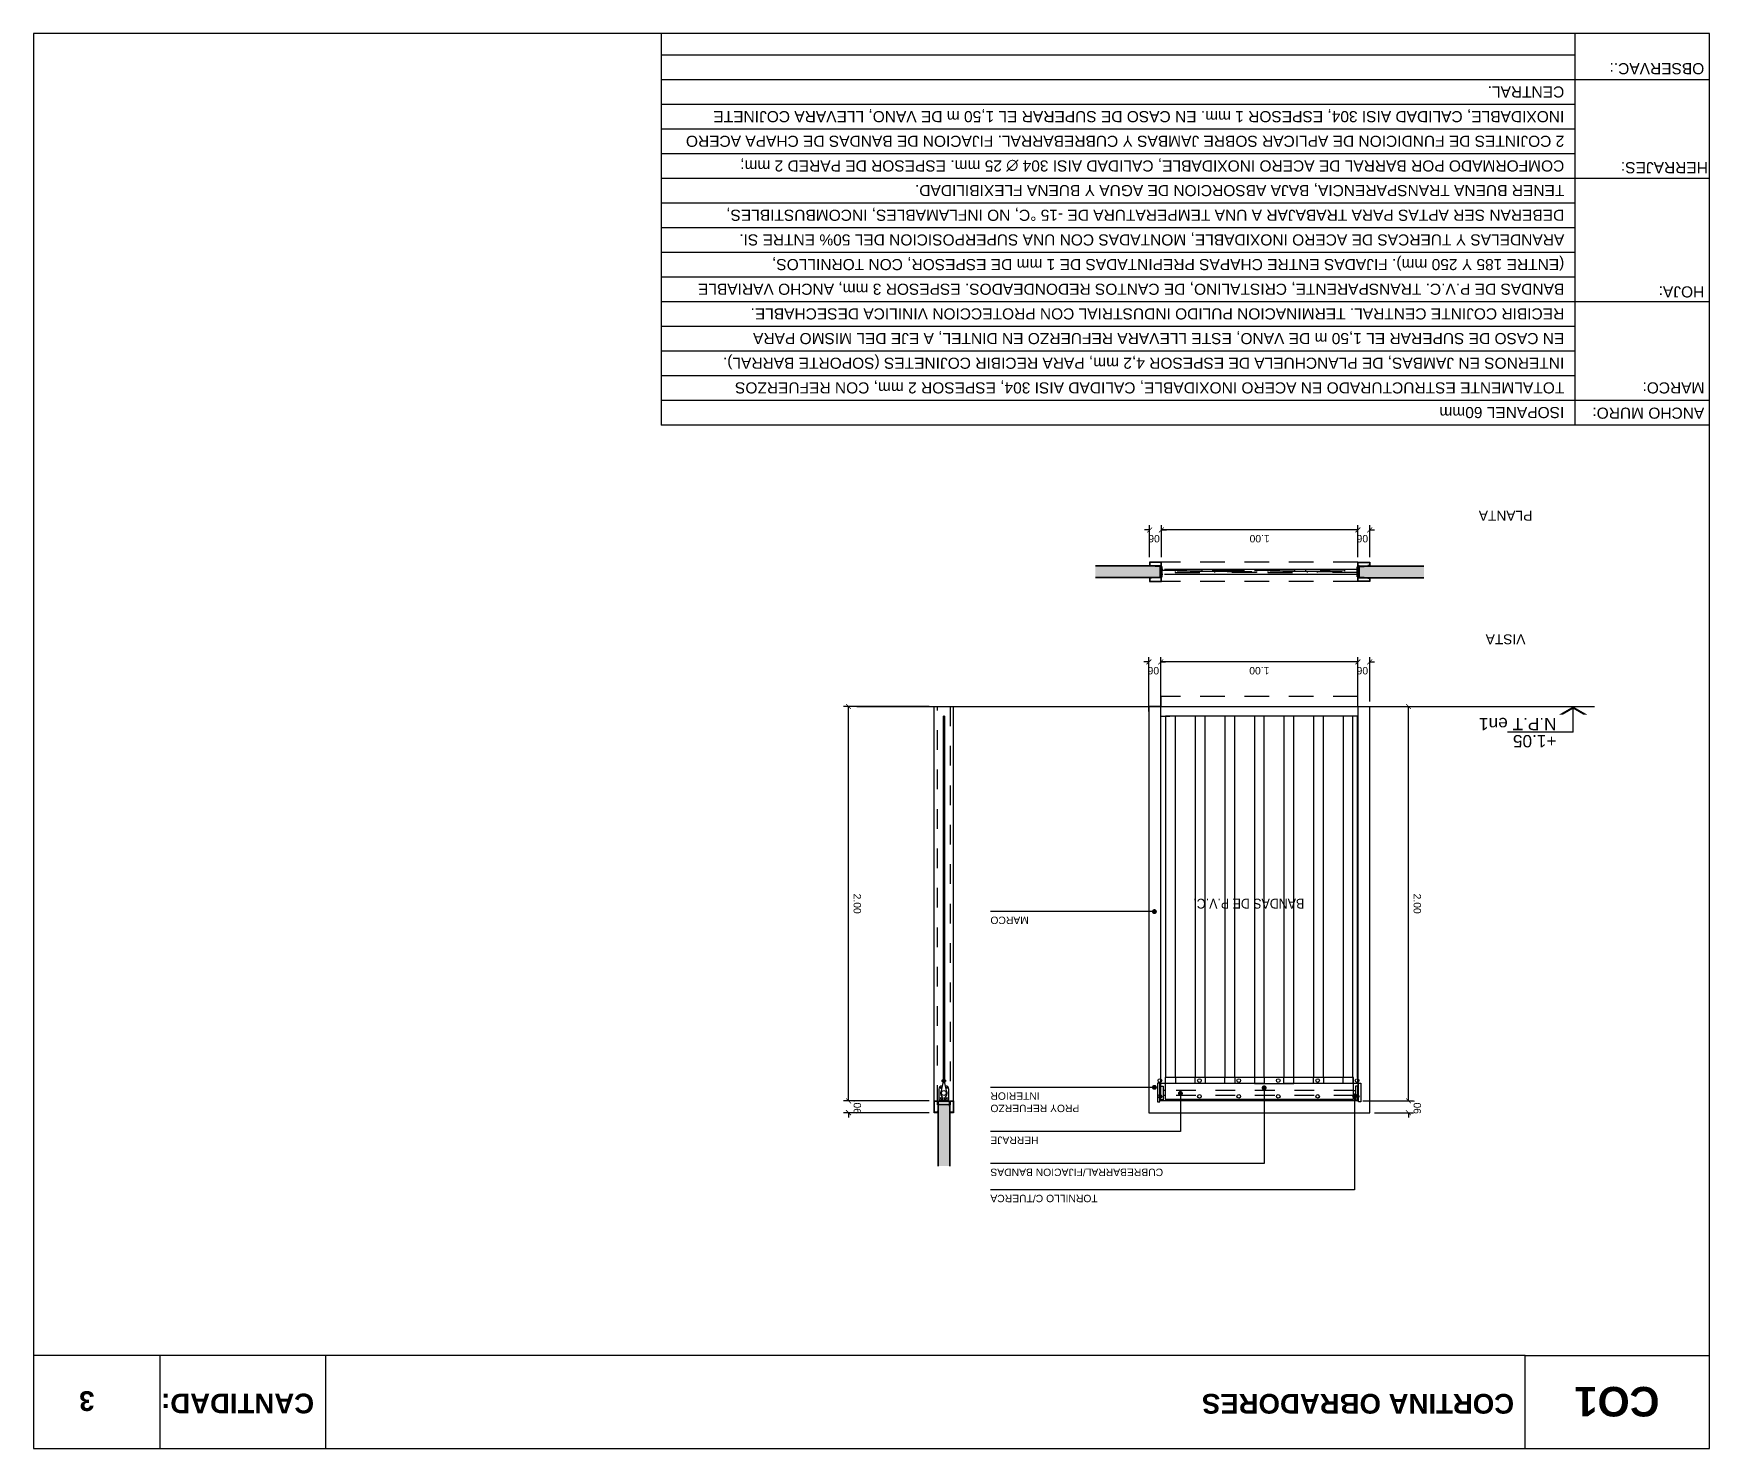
# Model space of a CAD drawing. Header units: millimetres. Extents: x -108.9 to -34.4, y 209.3 to 216.5.
# Drawn here: x -80.56 to -72.06, y 209.3 to 216.48 of the extents above; entities that cross this region are included whole.
import ezdxf
from ezdxf.enums import TextEntityAlignment as Align

# ---------------------------------------------------------------- set-up
doc = ezdxf.new("R2010")
doc.units = ezdxf.units.MM
doc.linetypes.add('HIDDEN', pattern=[9.525, 6.35, -3.175])
doc.linetypes.add('HIDDEN2', pattern=[0.1875, 0.125, -0.0625])
for name, color, linetype in [('125-TEXTO', 140, 'Continuous'), ('25-cotas', 140, 'Continuous'), ('BANDAS', 1, 'Continuous'), ('Carpinteria', 1, 'Continuous'), ('PISO', 2, 'Continuous'), ('PROYECCION', 9, 'HIDDEN2'), ('ROTULO', 7, 'Continuous'), ('TXT', 3, 'Continuous'), ('V-00', 8, 'Continuous'), ('V-01', 1, 'Continuous'), ('V-02', 2, 'Continuous'), ('Vista 2', 2, 'Continuous')]:
    doc.layers.add(name, color=color, linetype=linetype)
doc.layers.add('LICITACION PANELES', color=7, linetype='Continuous', true_color=0xf00000)
doc.styles.add('arial', font='arial.ttf')
doc.styles.add('ARIALBOLD', font='')
doc.styles.add('DIM', font='arial.ttf')
doc.styles.get("Standard").update_dxf_attribs({"font": 'arial.ttf'})
doc.styles.get('ARIALBOLD').set_extended_font_data('Arial', bold=True)
doc.dimstyles.new('Cota-025', dxfattribs={"dimscale": 25, "dimtxt": 0.0015, "dimasz": 0.001, "dimexe": 0.001, "dimexo": 0.001, "dimgap": 0.001, "dimtad": 1, "dimzin": 4, "dimdsep": 46, "dimtxsty": 'DIM', "dimblk1": 'ARCHTICK', "dimblk2": 'ARCHTICK', "dimsah": 1, "dimcen": 0.0005, "dimclrd": 15, "dimclre": 9, "dimclrt": 140, "dimaunit": 1, "dimadec": 0, "dimazin": 0, "dimtfac": 1, "dimtix": 1, "dimtofl": 0, "dimtmove": 2, "dimatfit": 3, "dimldrblk": 'DOT', "dimfxl": 1, "dimtolj": 1, "dimtzin": 4, "dimarcsym": 0})
pattern_1 = [(270, (0, 0), (0.002749630645, -0.0047625), [0.003175, -0.00635]), (30, (0, 0), (0.002749630663, 0.00476249999), [0.003175, -0.00635]), (330, (0, 0), (0.005499261308, -1e-11), [-0.00635, 0.003175])]

msp = doc.modelspace()

# ---------------------------------------------------------------- texts
at = {"layer": '125-TEXTO', "width": 0.9}
msp.add_text('BANDAS DE P.V.C.', height=0.05, rotation=180, dxfattribs=at).set_placement((-74.3959, 212.0645), align=Align.MIDDLE)
at = {"layer": '25-cotas', "char_height": 0.05, "width": 1.558581, "attachment_point": 5, "rotation": 180}
for s, insert in [('PLANTA', (-73.0936, 214.0318)), ('VISTA', (-73.0936, 213.4055))]:
    msp.add_mtext(s, dxfattribs=dict(at, insert=insert))
at = {"layer": '25-cotas', "color": 140, "char_height": 0.0375, "attachment_point": 9, "rotation": 180, "style": 'DIM'}
for s, insert in [('\\A1;MARCO', (-75.7064, 211.9993)), ('\\A1;PROY REFUERZO \\PINTERIOR', (-75.7064, 211.108)), ('\\A1;HERRAJE', (-75.7064, 210.8843)), ('\\A1;CUBREBARRAL/FIJACION BANDAS', (-75.7064, 210.7212)), ('\\A1;TORNILLO C/TUERCA', (-75.7064, 210.5887))]:
    msp.add_mtext(s, dxfattribs=dict(at, insert=insert))
at = {"layer": 'TXT', "style": 'arial'}
for s, height, p in [('OBSERVAC.:', 0.05627, (-72.0859, 216.3267)), ('CENTRAL.', 0.05627, (-72.7958, 216.2086)), ('INOXIDABLE, CALIDAD AISI 304, ESPESOR 1 mm. EN CASO DE SUPERAR EL 1,50 m DE VANO, LLEVARA COJINETE', 0.056269, (-72.7958, 216.0835)), ('2 COJINTES DE FUNDICION DE APLICAR SOBRE JAMBAS Y CUBREBARRAL. FIJACION DE BANDAS DE CHAPA ACERO', 0.056269, (-72.7958, 215.9585)), ('COMFORMADO POR BARRAL DE ACERO INOXIDABLE, CALIDAD AISI 304 ∅ 25 mm. ESPESOR DE PARED 2 mm;', 0.056269, (-72.7958, 215.8334)), ('HERRAJES:', 0.05627, (-72.0674, 215.8246)), ('TENER BUENA TRANSPARENCIA, BAJA ABSORCION DE AGUA Y BUENA FLEXIBILIDAD.', 0.056269, (-72.7958, 215.7084)), ('DEBERAN SER APTAS PARA TRABAJAR A UNA TEMPERATURA DE -15 °C, NO INFLAMABLES, INCOMBUSTIBLES,', 0.056269, (-72.7958, 215.5833)), ('ARANDELAS Y TUERCAS DE ACERO INOXIDABLE, MONTADAS CON UNA SUPERPOSICION DEL 50%%% ENTRE SI.', 0.056269, (-72.7958, 215.4583)), ('(ENTRE 185 Y 250 mm). FIJADAS ENTRE CHAPAS PREPINTADAS DE 1 mm DE ESPESOR, CON TORNILLOS,', 0.056269, (-72.7958, 215.3333)), ('BANDAS DE P.V.C. TRANSPARENTE, CRISTALINO, DE CANTOS REDONDEADOS. ESPESOR 3 mm, ANCHO VARIABLE', 0.056269, (-72.7958, 215.2082)), ('HOJA:', 0.05627, (-72.0858, 215.1948)), ('RECIBIR COJINTE CENTRAL. TERMINACION PULIDO INDUSTRIAL CON PROTECCION VINILICA DESECHABLE.', 0.056269, (-72.7958, 215.0832)), ('EN CASO DE SUPERAR EL 1,50 m DE VANO, ESTE LLEVARA REFUERZO EN DINTEL, A EJE DEL MISMO PARA', 0.056269, (-72.7958, 214.9581)), ('INTERNOS EN JAMBAS, DE PLANCHUELA DE ESPESOR 4,2 mm, PARA RECIBIR COJINETES (SOPORTE BARRAL).', 0.056269, (-72.7958, 214.8331)), ('TOTALMENTE ESTRUCTURADO EN ACERO INOXIDABLE, CALIDAD AISI 304, ESPESOR 2 mm, CON REFUERZOS', 0.056269, (-72.7958, 214.708)), ('MARCO:', 0.05627, (-72.0849, 214.708)), ('ISOPANEL 60mm', 0.056269, (-72.7958, 214.583)), ('ANCHO MURO:', 0.056269, (-72.0858, 214.5799))]:
    msp.add_text(s, height=height, rotation=180, dxfattribs=at).set_placement(p)
at = {"layer": 'TXT', "char_height": 0.15, "width": 4.172499, "attachment_point": 1, "rotation": 180, "style": 'ARIALBOLD'}
for s, insert in [('{\\H0.6667x;3}', (-80.2503, 209.492)), ('{\\H0.6667x;CANTIDAD:}', (-79.1365, 209.48)), ('{\\H0.6667x;CORTINA OBRADORES}', (-73.0505, 209.4785))]:
    msp.add_mtext(s, dxfattribs=dict(at, insert=insert))

# ---------------------------------------------------------------- blocks, each defined once
blk = doc.blocks.new('COD-CARP')
at = {"layer": 'ROTULO'}
for p, q in [((0.00146, -0.00119), (0.00146, -0.01064)), ((0.02016, -0.00119), (0.00146, -0.00119)), ((0.02016, -0.00119), (0.02016, -0.01064)), ((0.02016, -0.01064), (0.00146, -0.01064))]:
    blk.add_line(p, q, dxfattribs=at)
at = {"layer": 'TXT', "style": 'ARIALBOLD'}
blk.add_attdef('CODIGO', text='', height=0.003, dxfattribs=at).set_placement((0.01084, -0.00744), align=Align.CENTER)
blk = doc.blocks.new('_ArchTick')
at = {"color": 0, "linetype": 'ByBlock', "const_width": 0.15}
blk.add_lwpolyline([(-0.5, -0.5), (0.5, 0.5)], dxfattribs=at)
blk = doc.blocks.new('*D40')
at = {"layer": '25-cotas', "color": 9, "lineweight": -2, "transparency": 16777216}
for p, q in [((-74.8425, 213.0894), (-74.8425, 213.3152)), ((-73.8425, 213.0894), (-73.8425, 213.3152))]:
    blk.add_line(p, q, dxfattribs=at)
at = {"layer": '25-cotas', "color": 15, "lineweight": -2, "transparency": 16777216}
blk.add_line((-73.8425, 213.2902), (-74.8425, 213.2902), dxfattribs=at)
at = {"layer": 'DEFPOINTS', "color": 0, "transparency": 16777216}
for p in [(-74.8425, 213.2902), (-74.8425, 213.0644), (-73.8425, 213.0644)]:
    blk.add_point(p, dxfattribs=at)
at = {"layer": '25-cotas', "color": 15, "lineweight": -2, "transparency": 16777216, "xscale": 0.025, "yscale": 0.025, "zscale": 0.025, "rotation": 180}
blk.add_blockref('_ArchTick', (-74.8425, 213.2902), dxfattribs=at)
at = {"layer": '25-cotas', "color": 15, "lineweight": -2, "transparency": 16777216, "xscale": 0.025, "yscale": 0.025, "zscale": 0.025}
blk.add_blockref('_ArchTick', (-73.8425, 213.2902), dxfattribs=at)
at = {"layer": '25-cotas', "color": 140, "transparency": 16777216, "insert": (-74.3425, 213.246), "char_height": 0.0375, "attachment_point": 5, "rotation": 180, "style": 'DIM'}
blk.add_mtext('\\A1;1.00', dxfattribs=at)
blk = doc.blocks.new('_Dot')
at = {"color": 0, "linetype": 'ByBlock', "lineweight": -2}
blk.add_line((-0.5, 0), (-1, 0), dxfattribs=at)
at = {"color": 0, "linetype": 'ByBlock', "const_width": 0.5}
blk.add_lwpolyline([(-0.25, 0, 1), (0.25, 0, 1)], format="xyb", close=True, dxfattribs=at)
blk = doc.blocks.new('Simb-Nivel-C')
blk.add_line((0, 0.52), (1.331, 0.52))
at = {"linetype": 'ByBlock'}
for p in [(0, 0.52), (0, 0.32)]:
    blk.add_line(p, (0, 0), dxfattribs=at)
for points in [[(-0.285, 0.164), (-0.203, 0.164), (0, 0), (0, 0.047)], [(0.285, 0.164), (0.203, 0.164), (0, 0), (0, 0.047)]]:
    blk.add_solid(points)
for tag, p in [('COTA', (0.338, 0.579)), ('TIPO', (0.338, 0.231))]:
    blk.add_attdef(tag, p, '', height=0.25)
blk = doc.blocks.new('*D41')
at = {"layer": 'DEFPOINTS', "color": 0, "transparency": 16777216}
for p in [(-73.8425, 213.0644), (-73.5858, 213.0644), (-73.8425, 211.0644)]:
    blk.add_point(p, dxfattribs=at)
at = {"layer": 'LICITACION PANELES', "color": 9, "lineweight": -2, "transparency": 16777216}
for p, q in [((-73.8175, 213.0644), (-73.5608, 213.0644)), ((-73.8175, 211.0644), (-73.5608, 211.0644))]:
    blk.add_line(p, q, dxfattribs=at)
at = {"layer": 'LICITACION PANELES', "color": 15, "lineweight": -2, "transparency": 16777216}
blk.add_line((-73.5858, 211.0644), (-73.5858, 213.0644), dxfattribs=at)
at = {"layer": 'LICITACION PANELES', "color": 15, "lineweight": -2, "transparency": 16777216, "xscale": 0.025, "yscale": 0.025, "zscale": 0.025}
for p, rotation in [((-73.5858, 213.0644), 90), ((-73.5858, 211.0644), 270)]:
    blk.add_blockref('_ArchTick', p, dxfattribs=dict(at, rotation=rotation))
at = {"layer": 'LICITACION PANELES', "color": 140, "transparency": 16777216, "insert": (-73.5416, 212.0644), "char_height": 0.0375, "attachment_point": 5, "rotation": 270, "style": 'DIM'}
blk.add_mtext('\\A1;2.00', dxfattribs=at)
blk = doc.blocks.new('*D42')
at = {"layer": 'DEFPOINTS', "color": 0, "transparency": 16777216}
for p in [(-73.7825, 211.0644), (-73.7825, 211.0044), (-73.5858, 211.0044)]:
    blk.add_point(p, dxfattribs=at)
at = {"layer": 'LICITACION PANELES', "color": 9, "lineweight": -2, "transparency": 16777216}
for p, q in [((-73.7575, 211.0644), (-73.5608, 211.0644)), ((-73.7575, 211.0044), (-73.5608, 211.0044))]:
    blk.add_line(p, q, dxfattribs=at)
at = {"layer": 'LICITACION PANELES', "color": 15, "lineweight": -2, "transparency": 16777216}
for p, q in [((-73.5858, 211.0644), (-73.5858, 211.0894)), ((-73.5858, 211.0044), (-73.5858, 210.9794))]:
    blk.add_line(p, q, dxfattribs=at)
at = {"layer": 'LICITACION PANELES', "color": 15, "lineweight": -2, "transparency": 16777216, "xscale": 0.025, "yscale": 0.025, "zscale": 0.025}
for p, rotation in [((-73.5858, 211.0644), 270), ((-73.5858, 211.0044), 90)]:
    blk.add_blockref('_ArchTick', p, dxfattribs=dict(at, rotation=rotation))
at = {"layer": 'LICITACION PANELES', "color": 140, "transparency": 16777216, "insert": (-73.5416, 211.0344), "char_height": 0.0375, "attachment_point": 5, "rotation": 270, "style": 'DIM'}
blk.add_mtext('\\A1;.06', dxfattribs=at)
blk = doc.blocks.new('*D43')
at = {"layer": '25-cotas', "color": 15, "lineweight": -2, "transparency": 16777216}
for p, q in [((-73.8425, 213.2902), (-73.8675, 213.2902)), ((-73.7825, 213.2902), (-73.7575, 213.2902))]:
    blk.add_line(p, q, dxfattribs=at)
at = {"layer": '25-cotas', "color": 9, "lineweight": -2, "transparency": 16777216}
for p, q in [((-73.8425, 213.0894), (-73.8425, 213.3152)), ((-73.7825, 213.0894), (-73.7825, 213.3152))]:
    blk.add_line(p, q, dxfattribs=at)
at = {"layer": 'DEFPOINTS', "color": 0, "transparency": 16777216}
for p in [(-73.8425, 213.2902), (-73.8425, 213.0644), (-73.7825, 213.0644)]:
    blk.add_point(p, dxfattribs=at)
at = {"layer": '25-cotas', "color": 15, "lineweight": -2, "transparency": 16777216, "xscale": 0.025, "yscale": 0.025, "zscale": 0.025}
blk.add_blockref('_ArchTick', (-73.8425, 213.2902), dxfattribs=at)
at = {"layer": '25-cotas', "color": 15, "lineweight": -2, "transparency": 16777216, "xscale": 0.025, "yscale": 0.025, "zscale": 0.025, "rotation": 180}
blk.add_blockref('_ArchTick', (-73.7825, 213.2902), dxfattribs=at)
at = {"layer": '25-cotas', "color": 140, "transparency": 16777216, "insert": (-73.8125, 213.246), "char_height": 0.0375, "attachment_point": 5, "rotation": 180, "style": 'DIM'}
blk.add_mtext('\\A1;.06', dxfattribs=at)
blk = doc.blocks.new('*D44')
at = {"layer": '25-cotas', "color": 15, "lineweight": -2, "transparency": 16777216}
for p, q in [((-74.9025, 213.2902), (-74.9275, 213.2902)), ((-74.8425, 213.2902), (-74.8175, 213.2902))]:
    blk.add_line(p, q, dxfattribs=at)
at = {"layer": '25-cotas', "color": 9, "lineweight": -2, "transparency": 16777216}
for p, q in [((-74.9025, 213.0394), (-74.9025, 213.3152)), ((-74.8425, 213.0394), (-74.8425, 213.3152))]:
    blk.add_line(p, q, dxfattribs=at)
at = {"layer": 'DEFPOINTS', "color": 0, "transparency": 16777216}
for p in [(-74.9025, 213.2902), (-74.9025, 213.0144), (-74.8425, 213.0144)]:
    blk.add_point(p, dxfattribs=at)
at = {"layer": '25-cotas', "color": 15, "lineweight": -2, "transparency": 16777216, "xscale": 0.025, "yscale": 0.025, "zscale": 0.025}
blk.add_blockref('_ArchTick', (-74.9025, 213.2902), dxfattribs=at)
at = {"layer": '25-cotas', "color": 15, "lineweight": -2, "transparency": 16777216, "xscale": 0.025, "yscale": 0.025, "zscale": 0.025, "rotation": 180}
blk.add_blockref('_ArchTick', (-74.8425, 213.2902), dxfattribs=at)
at = {"layer": '25-cotas', "color": 140, "transparency": 16777216, "insert": (-74.8725, 213.246), "char_height": 0.0375, "attachment_point": 5, "rotation": 180, "style": 'DIM'}
blk.add_mtext('\\A1;.06', dxfattribs=at)
blk = doc.blocks.new('*D45')
at = {"layer": '25-cotas', "color": 15, "lineweight": -2, "transparency": 16777216}
for p, q in [((-73.8425, 213.9596), (-73.8675, 213.9596)), ((-73.7825, 213.9596), (-73.7575, 213.9596))]:
    blk.add_line(p, q, dxfattribs=at)
at = {"layer": '25-cotas', "color": 9, "lineweight": -2, "transparency": 16777216}
for p, q in [((-73.8425, 213.8207), (-73.8425, 213.9846)), ((-73.7825, 213.8207), (-73.7825, 213.9846))]:
    blk.add_line(p, q, dxfattribs=at)
at = {"layer": 'DEFPOINTS', "color": 0, "transparency": 16777216}
for p in [(-73.8425, 213.9596), (-73.8425, 213.7957), (-73.7825, 213.7957)]:
    blk.add_point(p, dxfattribs=at)
at = {"layer": '25-cotas', "color": 15, "lineweight": -2, "transparency": 16777216, "xscale": 0.025, "yscale": 0.025, "zscale": 0.025}
blk.add_blockref('_ArchTick', (-73.8425, 213.9596), dxfattribs=at)
at = {"layer": '25-cotas', "color": 15, "lineweight": -2, "transparency": 16777216, "xscale": 0.025, "yscale": 0.025, "zscale": 0.025, "rotation": 180}
blk.add_blockref('_ArchTick', (-73.7825, 213.9596), dxfattribs=at)
at = {"layer": '25-cotas', "color": 140, "transparency": 16777216, "insert": (-73.8125, 213.9155), "char_height": 0.0375, "attachment_point": 5, "rotation": 180, "style": 'DIM'}
blk.add_mtext('\\A1;.06', dxfattribs=at)
blk = doc.blocks.new('*D46')
at = {"layer": '25-cotas', "color": 9, "lineweight": -2, "transparency": 16777216}
for p, q in [((-74.839, 213.8207), (-74.839, 213.9846)), ((-73.8425, 213.8207), (-73.8425, 213.9846))]:
    blk.add_line(p, q, dxfattribs=at)
at = {"layer": '25-cotas', "color": 15, "lineweight": -2, "transparency": 16777216}
blk.add_line((-73.8425, 213.9596), (-74.839, 213.9596), dxfattribs=at)
at = {"layer": 'DEFPOINTS', "color": 0, "transparency": 16777216}
for p in [(-74.839, 213.9596), (-74.839, 213.7957), (-73.8425, 213.7957)]:
    blk.add_point(p, dxfattribs=at)
at = {"layer": '25-cotas', "color": 15, "lineweight": -2, "transparency": 16777216, "xscale": 0.025, "yscale": 0.025, "zscale": 0.025, "rotation": 180}
blk.add_blockref('_ArchTick', (-74.839, 213.9596), dxfattribs=at)
at = {"layer": '25-cotas', "color": 15, "lineweight": -2, "transparency": 16777216, "xscale": 0.025, "yscale": 0.025, "zscale": 0.025}
blk.add_blockref('_ArchTick', (-73.8425, 213.9596), dxfattribs=at)
at = {"layer": '25-cotas', "color": 140, "transparency": 16777216, "insert": (-74.3408, 213.9155), "char_height": 0.0375, "attachment_point": 5, "rotation": 180, "style": 'DIM'}
blk.add_mtext('\\A1;1.00', dxfattribs=at)
blk = doc.blocks.new('*D47')
at = {"layer": '25-cotas', "color": 15, "lineweight": -2, "transparency": 16777216}
for p, q in [((-74.899, 213.9596), (-74.924, 213.9596)), ((-74.839, 213.9596), (-74.814, 213.9596))]:
    blk.add_line(p, q, dxfattribs=at)
at = {"layer": '25-cotas', "color": 9, "lineweight": -2, "transparency": 16777216}
for p, q in [((-74.899, 213.8207), (-74.899, 213.9846)), ((-74.839, 213.8207), (-74.839, 213.9846))]:
    blk.add_line(p, q, dxfattribs=at)
at = {"layer": 'DEFPOINTS', "color": 0, "transparency": 16777216}
for p in [(-74.899, 213.9596), (-74.899, 213.7957), (-74.839, 213.7957)]:
    blk.add_point(p, dxfattribs=at)
at = {"layer": '25-cotas', "color": 15, "lineweight": -2, "transparency": 16777216, "xscale": 0.025, "yscale": 0.025, "zscale": 0.025}
blk.add_blockref('_ArchTick', (-74.899, 213.9596), dxfattribs=at)
at = {"layer": '25-cotas', "color": 15, "lineweight": -2, "transparency": 16777216, "xscale": 0.025, "yscale": 0.025, "zscale": 0.025, "rotation": 180}
blk.add_blockref('_ArchTick', (-74.839, 213.9596), dxfattribs=at)
at = {"layer": '25-cotas', "color": 140, "transparency": 16777216, "insert": (-74.869, 213.9155), "char_height": 0.0375, "attachment_point": 5, "rotation": 180, "style": 'DIM'}
blk.add_mtext('\\A1;.06', dxfattribs=at)
blk = doc.blocks.new('*D48')
at = {"layer": '25-cotas', "color": 9, "lineweight": -2, "transparency": 16777216}
for p, q in [((-76.0165, 213.0644), (-76.4509, 213.0644)), ((-76.0165, 211.0644), (-76.4509, 211.0644))]:
    blk.add_line(p, q, dxfattribs=at)
at = {"layer": '25-cotas', "color": 15, "lineweight": -2, "transparency": 16777216}
blk.add_line((-76.4259, 211.0644), (-76.4259, 213.0644), dxfattribs=at)
at = {"layer": 'DEFPOINTS', "color": 0, "transparency": 16777216}
for p in [(-76.4259, 213.0644), (-75.9915, 213.0644), (-75.9915, 211.0644)]:
    blk.add_point(p, dxfattribs=at)
at = {"layer": '25-cotas', "color": 15, "lineweight": -2, "transparency": 16777216, "xscale": 0.025, "yscale": 0.025, "zscale": 0.025}
for p, rotation in [((-76.4259, 213.0644), 90), ((-76.4259, 211.0644), 270)]:
    blk.add_blockref('_ArchTick', p, dxfattribs=dict(at, rotation=rotation))
at = {"layer": '25-cotas', "color": 140, "transparency": 16777216, "insert": (-76.3817, 212.0644), "char_height": 0.0375, "attachment_point": 5, "rotation": 270, "style": 'DIM'}
blk.add_mtext('\\A1;2.00', dxfattribs=at)
blk = doc.blocks.new('*D49')
at = {"layer": '25-cotas', "color": 9, "lineweight": -2, "transparency": 16777216}
for p, q in [((-76.0165, 211.0644), (-76.4509, 211.0644)), ((-76.0165, 211.0044), (-76.4509, 211.0044))]:
    blk.add_line(p, q, dxfattribs=at)
at = {"layer": '25-cotas', "color": 15, "lineweight": -2, "transparency": 16777216}
for p, q in [((-76.4259, 211.0644), (-76.4259, 211.0894)), ((-76.4259, 211.0044), (-76.4259, 210.9794))]:
    blk.add_line(p, q, dxfattribs=at)
at = {"layer": 'DEFPOINTS', "color": 0, "transparency": 16777216}
for p in [(-76.4259, 211.0644), (-75.9915, 211.0644), (-75.9915, 211.0044)]:
    blk.add_point(p, dxfattribs=at)
at = {"layer": '25-cotas', "color": 15, "lineweight": -2, "transparency": 16777216, "xscale": 0.025, "yscale": 0.025, "zscale": 0.025}
for p, rotation in [((-76.4259, 211.0644), 270), ((-76.4259, 211.0044), 90)]:
    blk.add_blockref('_ArchTick', p, dxfattribs=dict(at, rotation=rotation))
at = {"layer": '25-cotas', "color": 140, "transparency": 16777216, "insert": (-76.3817, 211.0344), "char_height": 0.0375, "attachment_point": 5, "rotation": 270, "style": 'DIM'}
blk.add_mtext('\\A1;.06', dxfattribs=at)

# ---------------------------------------------------------------- dimensions: what is measured, and where the dimension line sits
at = {"layer": '25-cotas'}
for base, p1, p2, angle, picture, middle in [((-74.899, 213.9596), (-74.839, 213.7957), (-74.899, 213.7957), 180, '*D47', (-74.869, 213.9155)), ((-74.839, 213.9596), (-73.8425, 213.7957), (-74.839, 213.7957), 180, '*D46', (-74.3408, 213.9155)), ((-73.8425, 213.9596), (-73.7825, 213.7957), (-73.8425, 213.7957), 180, '*D45', (-73.8125, 213.9155)), ((-74.9025, 213.2902), (-74.8425, 213.0144), (-74.9025, 213.0144), 180, '*D44', (-74.8725, 213.246)), ((-74.8425, 213.2902), (-73.8425, 213.0644), (-74.8425, 213.0644), 180, '*D40', (-74.3425, 213.246)), ((-73.8425, 213.2902), (-73.7825, 213.0644), (-73.8425, 213.0644), 180, '*D43', (-73.8125, 213.246)), ((-76.4259, 213.0644), (-75.9915, 211.0644), (-75.9915, 213.0644), 270, '*D48', (-76.3817, 212.0644)), ((-76.4259, 211.0644), (-75.9915, 211.0044), (-75.9915, 211.0644), 270, '*D49', (-76.3817, 211.0344))]:
    dim = msp.add_linear_dim(base=base, p1=p1, p2=p2, angle=angle, dimstyle='Cota-025', dxfattribs=at)
    dim.commit()
    dim.dimension.update_dxf_attribs({"geometry": picture, "text_midpoint": middle})
at = {"layer": 'LICITACION PANELES'}
for base, p1, p2, picture, middle in [((-73.5858, 213.0644), (-73.8425, 211.0644), (-73.8425, 213.0644), '*D41', (-73.5416, 212.0644)), ((-73.5858, 211.0044), (-73.7825, 211.0644), (-73.7825, 211.0044), '*D42', (-73.5416, 211.0344))]:
    dim = msp.add_linear_dim(base=base, p1=p1, p2=p2, angle=270, dimstyle='Cota-025', dxfattribs=at)
    dim.commit()
    dim.dimension.update_dxf_attribs({"geometry": picture, "text_midpoint": middle})

# ---------------------------------------------------------------- hatches: boundary and pattern name
at = {"layer": 'V-00'}
h = msp.add_hatch(dxfattribs=at)
h.set_pattern_fill('HONEY', color=256, scale=0.001, angle=90, style=0)
h.set_pattern_definition(pattern_1)
h.paths.add_polyline_path([(-75.1741, 213.7177), (-74.8702, 213.7177), (-74.8702, 213.7187), (-74.8462, 213.7187), (-74.8462, 213.7747), (-74.8702, 213.7747), (-74.8702, 213.7757), (-75.1741, 213.7757)])
h = msp.add_hatch(dxfattribs=at)
h.set_pattern_fill('HONEY', color=256, scale=0.001, angle=90, style=0)
h.set_pattern_definition(pattern_1)
h.paths.add_polyline_path([(-73.5075, 213.7177), (-73.8113, 213.7177), (-73.8113, 213.7187), (-73.8353, 213.7187), (-73.8353, 213.7747), (-73.8113, 213.7747), (-73.8113, 213.7757), (-73.5075, 213.7757)])
h = msp.add_hatch(dxfattribs=at)
h.set_pattern_fill('HONEY', color=256, scale=0.001, angle=90, style=0)
h.set_pattern_definition(pattern_1)
h.paths.add_polyline_path([(-75.9135, 210.7335), (-75.9135, 211.0374), (-75.9145, 211.0374), (-75.9145, 211.0614), (-75.9705, 211.0614), (-75.9705, 211.0374), (-75.9715, 211.0374), (-75.9715, 210.7335)])

# ---------------------------------------------------------------- linework, layer by layer
at = {"color": 1, "linetype": 'HIDDEN2'}
msp.add_lwpolyline([(-73.8425, 213.0644), (-73.8425, 213.1144), (-74.8425, 213.1144), (-74.8425, 213.0644)], dxfattribs=at)
at = {"layer": 'BANDAS', "linetype": 'HIDDEN2'}
for p, q in [((-74.8315, 213.7592), (-74.8357, 213.7592)), ((-74.8315, 213.7342), (-74.8357, 213.7342)), ((-73.85, 213.7592), (-73.8458, 213.7592)), ((-73.85, 213.7342), (-73.8458, 213.7342))]:
    msp.add_line(p, q, dxfattribs=at)
at = {"layer": 'BANDAS'}
for p, q in [((-74.5056, 213.7592), (-74.8237, 213.7592)), ((-74.5056, 213.7342), (-74.8237, 213.7342)), ((-73.85, 213.7592), (-74.5056, 213.7592)), ((-73.85, 213.7342), (-74.5056, 213.7342)), ((-74.8425, 213.0144), (-74.7965, 213.0144)), ((-74.8205, 211.1169), (-74.8305, 211.1169)), ((-74.8205, 211.0919), (-74.8305, 211.0919)), ((-73.8645, 211.1169), (-73.8545, 211.1169)), ((-73.8645, 211.0919), (-73.8545, 211.0919))]:
    msp.add_line(p, q, dxfattribs=at)
at = {"layer": 'BANDAS', "linetype": 'HIDDEN2'}
for points in [[(-74.8347, 213.7507), (-74.8347, 213.7557), (-74.6347, 213.7557), (-74.6347, 213.7507), (-74.6347, 213.7507)], [(-74.5688, 213.7442), (-74.5688, 213.7492), (-74.7688, 213.7492), (-74.7688, 213.7442), (-74.7688, 213.7442)], [(-74.3643, 213.7507), (-74.3643, 213.7557), (-74.1643, 213.7557), (-74.1643, 213.7507), (-74.1643, 213.7507)], [(-74.0985, 213.7442), (-74.0985, 213.7492), (-74.2985, 213.7492), (-74.2985, 213.7442), (-74.2985, 213.7442)], [(-73.9089, 213.7507), (-73.9089, 213.7557), (-74.1089, 213.7557), (-74.1089, 213.7507), (-74.1089, 213.7507)], [(-74.0467, 213.7442), (-74.0467, 213.7492), (-73.8467, 213.7492), (-73.8467, 213.7442), (-73.8467, 213.7442)]]:
    msp.add_lwpolyline(points, close=True, dxfattribs=at)
for points in [[(-74.5056, 213.7557), (-74.5793, 213.7557), (-74.5793, 213.7507), (-74.5793, 213.7507), (-74.5056, 213.7507)], [(-74.5056, 213.7557), (-74.4204, 213.7557), (-74.4204, 213.7507), (-74.4204, 213.7507), (-74.5056, 213.7507)], [(-74.5056, 213.7492), (-74.3576, 213.7492), (-74.3576, 213.7442), (-74.3576, 213.7442), (-74.5056, 213.7442)]]:
    msp.add_lwpolyline(points, dxfattribs=at)
at = {"layer": 'BANDAS'}
for points in [[(-74.7675, 211.1824), (-74.7675, 211.1524), (-74.8425, 211.1524), (-74.8425, 213.0144)], [(-74.6175, 211.1824), (-74.6175, 213.0144), (-74.8175, 213.0144), (-74.8175, 211.1824)], [(-74.7675, 211.1824), (-74.7675, 213.0144), (-74.8175, 213.0144), (-74.8175, 211.1824)], [(-74.4675, 211.1824), (-74.4675, 213.0144), (-74.6675, 213.0144), (-74.6675, 211.1824)], [(-74.3175, 211.1824), (-74.3175, 213.0144), (-74.5175, 213.0144), (-74.5175, 211.1824)], [(-74.1675, 211.1824), (-74.1675, 213.0144), (-74.3675, 213.0144), (-74.3675, 211.1824)], [(-74.0175, 211.1824), (-74.0175, 213.0144), (-74.2175, 213.0144), (-74.2175, 211.1824)], [(-73.8675, 211.1824), (-73.8675, 213.0144), (-74.0675, 213.0144), (-74.0675, 211.1824)], [(-73.8445, 211.1824), (-73.8445, 213.0144), (-73.9175, 213.0144), (-73.9175, 211.1824)]]:
    msp.add_lwpolyline(points, dxfattribs=at)
for points in [[(-74.8205, 211.0724), (-73.8645, 211.0724), (-73.8645, 211.1824), (-74.8205, 211.1824)], [(-74.8425, 211.0694), (-74.8425, 211.1394), (-74.8305, 211.1394), (-74.8305, 211.0694)], [(-73.8425, 211.0694), (-73.8425, 211.1394), (-73.8545, 211.1394), (-73.8545, 211.0694)]]:
    msp.add_lwpolyline(points, close=True, dxfattribs=at)
at = {"layer": 'BANDAS', "linetype": 'HIDDEN'}
for points in [[(-74.6175, 211.1824), (-74.6175, 211.1524), (-74.8175, 211.1524), (-74.8175, 211.1824)], [(-74.4675, 211.1824), (-74.4675, 211.1524), (-74.6675, 211.1524), (-74.6675, 211.1824)], [(-74.3175, 211.1824), (-74.3175, 211.1524), (-74.5175, 211.1524), (-74.5175, 211.1824)], [(-74.3675, 211.1824), (-74.3675, 211.1524), (-74.1675, 211.1524), (-74.1675, 211.1824)], [(-74.0175, 211.1824), (-74.0175, 211.1524), (-74.2175, 211.1524), (-74.2175, 211.1824)], [(-73.8675, 211.1824), (-73.8675, 211.1524), (-74.0675, 211.1524), (-74.0675, 211.1824)], [(-73.8445, 211.1824), (-73.8445, 211.1524), (-73.9175, 211.1524), (-73.9175, 211.1824)]]:
    msp.add_lwpolyline(points, dxfattribs=at)
at = {"layer": 'BANDAS'}
for centre in [(-74.8465, 211.1674), (-74.6465, 211.1674), (-74.4465, 211.1674), (-74.2465, 211.1674), (-74.0465, 211.1674), (-73.8465, 211.1674), (-74.8465, 211.0874), (-74.6465, 211.0874), (-74.4465, 211.0874), (-74.2465, 211.0874), (-74.0465, 211.0874), (-73.8465, 211.0874)]:
    msp.add_circle(centre, 0.00923, dxfattribs=at)
at = {"layer": 'Carpinteria', "color": 2}
for points in [[(-74.8702, 213.7757), (-74.8452, 213.7757), (-74.8452, 213.7177), (-74.8702, 213.7177), (-74.8702, 213.7187), (-74.8462, 213.7187), (-74.8462, 213.7747), (-74.8702, 213.7747), (-74.8702, 213.7757)], [(-74.8702, 213.7757), (-74.8452, 213.7757), (-74.8452, 213.7177), (-74.8702, 213.7177), (-74.8702, 213.7187), (-74.8462, 213.7187), (-74.8462, 213.7747), (-74.8702, 213.7747), (-74.8702, 213.7757)], [(-73.8113, 213.7757), (-73.8363, 213.7757), (-73.8363, 213.7177), (-73.8113, 213.7177), (-73.8113, 213.7187), (-73.8353, 213.7187), (-73.8353, 213.7747), (-73.8113, 213.7747), (-73.8113, 213.7757)], [(-75.9715, 211.0374), (-75.9715, 211.0624), (-75.9135, 211.0624), (-75.9135, 211.0374), (-75.9145, 211.0374), (-75.9145, 211.0614), (-75.9705, 211.0614), (-75.9705, 211.0374), (-75.9715, 211.0374)], [(-75.9715, 211.0374), (-75.9715, 211.0624), (-75.9135, 211.0624), (-75.9135, 211.0374), (-75.9145, 211.0374), (-75.9145, 211.0614), (-75.9705, 211.0614), (-75.9705, 211.0374), (-75.9715, 211.0374)]]:
    msp.add_lwpolyline(points, dxfattribs=at)
at = {"layer": 'DEFPOINTS'}
for points in [[(-80.5594, 216.4768), (-80.5594, 209.3018), (-72.0594, 209.3018), (-72.0594, 216.4768)], [(-72.0594, 216.4768), (-80.5594, 216.4768), (-80.5594, 209.3018), (-72.0594, 209.3018)]]:
    msp.add_lwpolyline(points, close=True, dxfattribs=at)
at = {"layer": 'PISO'}
msp.add_line((-76.3832, 213.0644), (-72.6422, 213.0644), dxfattribs=at)
at = {"layer": 'PROYECCION'}
for p, q in [((-73.8425, 213.7957), (-74.839, 213.7957)), ((-73.8425, 213.6977), (-74.839, 213.6977))]:
    msp.add_line(p, q, dxfattribs=at)
at = {"layer": 'PROYECCION', "linetype": 'HIDDEN2', "ltscale": 0.02}
for p, q in [((-73.8645, 211.1169), (-74.8205, 211.1169)), ((-73.8645, 211.0919), (-74.8205, 211.0919))]:
    msp.add_line(p, q, dxfattribs=at)
at = {"layer": 'PROYECCION', "color": 1, "linetype": 'HIDDEN', "ltscale": 0.01}
msp.add_lwpolyline([(-75.91, 213.0644), (-75.91, 211.0444), (-75.91, 211.0444), (-75.975, 211.0444), (-75.975, 213.0644)], dxfattribs=at)
at = {"layer": 'PROYECCION', "linetype": 'HIDDEN2', "ltscale": 0.02}
for points in [[(-74.8467, 211.0594), (-74.8467, 211.1544), (-74.8587, 211.1544), (-74.8587, 211.0594)], [(-73.8398, 211.0594), (-73.8398, 211.1544), (-73.8278, 211.1544), (-73.8278, 211.0594)]]:
    msp.add_lwpolyline(points, close=True, dxfattribs=at)
at = {"layer": 'ROTULO'}
for p, q in [((-79.9178, 209.3018), (-79.9178, 209.7741)), ((-79.0762, 209.3018), (-79.0762, 209.7741))]:
    msp.add_line(p, q, dxfattribs=at)
at = {"layer": 'TXT'}
for p, q in [((-77.3767, 216.4768), (-77.3767, 214.4911)), ((-77.3767, 216.4768), (-77.3767, 214.4911)), ((-72.7398, 214.4911), (-72.7398, 216.4768)), ((-72.7398, 214.4911), (-72.7398, 216.4768)), ((-72.7398, 214.4911), (-72.7398, 216.4768)), ((-72.7398, 216.3668), (-77.3767, 216.3668)), ((-72.7398, 216.2417), (-77.3767, 216.2417)), ((-72.0594, 216.2417), (-77.3767, 216.2417)), ((-72.7398, 216.1167), (-77.3767, 216.1167)), ((-72.7398, 215.9916), (-77.3767, 215.9916)), ((-72.7398, 215.8666), (-77.3767, 215.8666)), ((-72.0594, 215.7415), (-77.3767, 215.7415)), ((-72.7398, 215.6165), (-77.3767, 215.6165)), ((-72.7398, 215.4915), (-77.3767, 215.4915)), ((-72.7398, 215.3664), (-77.3767, 215.3664)), ((-72.7398, 215.2414), (-77.3767, 215.2414)), ((-72.7398, 215.1163), (-77.3767, 215.1163)), ((-72.0594, 215.1163), (-77.3767, 215.1163)), ((-72.7398, 214.9913), (-77.3767, 214.9913)), ((-72.7398, 214.8662), (-77.3767, 214.8662)), ((-72.7398, 214.7412), (-77.3767, 214.7412)), ((-72.0594, 214.6162), (-77.3767, 214.6162)), ((-72.0594, 214.4911), (-77.3767, 214.4911)), ((-72.9941, 209.7741), (-80.5594, 209.7741))]:
    msp.add_line(p, q, dxfattribs=at)
at = {"layer": 'V-01'}
for p, q in [((-74.8452, 213.7767), (-75.1741, 213.7767)), ((-74.8452, 213.7757), (-75.1741, 213.7757)), ((-73.8363, 213.7767), (-73.5075, 213.7767)), ((-73.8363, 213.7757), (-73.5075, 213.7757)), ((-74.8452, 213.7177), (-75.1741, 213.7177)), ((-74.8452, 213.7167), (-75.1741, 213.7167)), ((-73.8363, 213.7177), (-73.5075, 213.7177)), ((-73.8363, 213.7167), (-73.5075, 213.7167)), ((-75.9915, 211.0644), (-75.9915, 213.0644)), ((-75.8935, 211.0644), (-75.8935, 213.0644)), ((-75.946, 211.1684), (-75.9467, 211.1684)), ((-75.946, 211.1637), (-75.9467, 211.1637)), ((-75.9384, 211.1684), (-75.939, 211.1684)), ((-75.9384, 211.1637), (-75.939, 211.1637)), ((-75.9725, 211.0624), (-75.9725, 210.7335)), ((-75.9715, 211.0624), (-75.9715, 210.7335)), ((-75.9135, 211.0624), (-75.9135, 210.7335)), ((-75.9125, 211.0624), (-75.9125, 210.7335))]:
    msp.add_line(p, q, dxfattribs=at)
for points in [[(-75.9505, 211.1684), (-75.9518, 211.1684), (-75.9523, 211.1679), (-75.9523, 211.1643), (-75.9518, 211.1637), (-75.9505, 211.1637)], [(-75.9675, 211.0694), (-75.9502, 211.0694)], [(-75.9505, 211.0704), (-75.9518, 211.0704), (-75.9523, 211.0709), (-75.9523, 211.0745), (-75.9518, 211.075), (-75.9505, 211.075)], [(-75.947, 211.0694), (-75.9465, 211.0694)], [(-75.9385, 211.0694), (-75.9381, 211.0694)]]:
    msp.add_lwpolyline(points, dxfattribs=at)
for points in [[(-75.9505, 211.1632), (-75.9505, 211.169), (-75.9498, 211.17), (-75.9474, 211.17), (-75.9467, 211.169), (-75.9467, 211.1632), (-75.9474, 211.1622), (-75.9498, 211.1622)], [(-75.9384, 211.1632), (-75.9384, 211.169), (-75.9377, 211.17), (-75.9353, 211.17), (-75.9346, 211.169), (-75.9346, 211.1632), (-75.9353, 211.1622), (-75.9377, 211.1622)], [(-75.9505, 211.0756), (-75.9505, 211.0698), (-75.9498, 211.0688), (-75.9474, 211.0688), (-75.9467, 211.0698), (-75.9467, 211.0756), (-75.9474, 211.0766), (-75.9498, 211.0766)], [(-75.9384, 211.0756), (-75.9384, 211.0698), (-75.9377, 211.0688), (-75.9353, 211.0688), (-75.9346, 211.0698), (-75.9346, 211.0756), (-75.9353, 211.0766), (-75.9377, 211.0766)]]:
    msp.add_lwpolyline(points, close=True, dxfattribs=at)
for points in [[(-75.9492, 211.1622, -1), (-75.9492, 211.1643), (-75.948, 211.1643, 0.571429), (-75.948, 211.1679), (-75.9492, 211.1679, -1), (-75.9492, 211.17)], [(-75.9492, 211.1643, -0.571429), (-75.9492, 211.1679)], [(-75.9371, 211.1622, -1), (-75.9371, 211.1643), (-75.9359, 211.1643, 0.571429), (-75.9359, 211.1679), (-75.9371, 211.1679, -1), (-75.9371, 211.17)], [(-75.9371, 211.1643, -0.571429), (-75.9371, 211.1679)], [(-75.9491, 211.1394), (-75.9525, 211.1394, 0.414214), (-75.9675, 211.1244), (-75.9675, 211.0694)], [(-75.9492, 211.0766, 1), (-75.9492, 211.0745), (-75.948, 211.0745, -0.571429), (-75.948, 211.0709), (-75.9492, 211.0709, 1), (-75.9492, 211.0688)], [(-75.9492, 211.0745, 0.571429), (-75.9492, 211.0709)], [(-75.9371, 211.0766, 1), (-75.9371, 211.0745), (-75.9359, 211.0745, -0.571429), (-75.9359, 211.0709), (-75.9371, 211.0709, 1), (-75.9371, 211.0688)], [(-75.9371, 211.0745, 0.571429), (-75.9371, 211.0709)], [(-75.9349, 211.0694), (-75.9175, 211.0694), (-75.9175, 211.1244, 0.414214), (-75.9325, 211.1394), (-75.9358, 211.1394, 106.37853)]]:
    msp.add_lwpolyline(points, format="xyb", dxfattribs=at)
for centre in [(-75.9578, 211.1303), (-75.9578, 211.0785), (-75.9271, 211.1303), (-75.9271, 211.0785)]:
    msp.add_circle(centre, 0.00289, dxfattribs=at)
for centre in [(-75.948, 211.1689), (-75.948, 211.1632), (-75.9359, 211.1689), (-75.9359, 211.1632), (-75.948, 211.0756), (-75.948, 211.0698), (-75.9359, 211.0756), (-75.9359, 211.0698)]:
    msp.add_arc(centre, 0.00104, 270, 90, dxfattribs=at)
at = {"layer": 'V-02'}
msp.add_line((-75.94, 213.0144), (-75.945, 213.0144), dxfattribs=at)
for points in [[(-75.94, 213.0144), (-75.94, 211.1744), (-75.945, 211.1744), (-75.945, 213.0144)], [(-75.939, 211.1578), (-75.939, 211.1578), (-75.939, 211.1578), (-75.939, 211.1578), (-75.9371, 211.1463), (-75.9345, 211.1321), (-75.9329, 211.1245), (-75.9304, 211.1178), (-75.9269, 211.1077), (-75.9272, 211.0998), (-75.9295, 211.0934), (-75.9333, 211.0868), (-75.9352, 211.0839), (-75.9386, 211.0782), (-75.9385, 211.0706), (-75.9385, 211.0644), (-75.9465, 211.0644), (-75.9465, 211.0706), (-75.9465, 211.0782), (-75.9498, 211.0839), (-75.9517, 211.0868), (-75.9555, 211.0934), (-75.9577, 211.0998), (-75.958, 211.1077), (-75.9545, 211.1178), (-75.952, 211.1245), (-75.9504, 211.1321), (-75.9479, 211.1463), (-75.946, 211.1578), (-75.946, 211.1578), (-75.946, 211.1578), (-75.946, 211.1578), (-75.939, 211.1578)]]:
    msp.add_lwpolyline(points, dxfattribs=at)
msp.add_lwpolyline([(-75.946, 211.1578), (-75.946, 211.1744), (-75.939, 211.1744), (-75.939, 211.1578)], close=True, dxfattribs=at)
msp.add_circle((-75.9425, 211.1044), 0.0125, dxfattribs=at)
at = {"layer": 'Vista 2'}
for points in [[(-74.889, 213.7167), (-74.899, 213.7167), (-74.899, 213.6977), (-74.839, 213.6977), (-74.839, 213.7957), (-74.899, 213.7957), (-74.899, 213.7767), (-74.889, 213.7767)], [(-74.889, 213.7147), (-74.897, 213.7147), (-74.897, 213.6997), (-74.841, 213.6997), (-74.841, 213.7937), (-74.897, 213.7937), (-74.897, 213.7787), (-74.889, 213.7787)], [(-74.8452, 213.7167), (-74.8452, 213.7767), (-74.841, 213.7767), (-74.841, 213.7167), (-74.8452, 213.7167)], [(-73.7925, 213.7167), (-73.7825, 213.7167), (-73.7825, 213.6977), (-73.8425, 213.6977), (-73.8425, 213.7957), (-73.7825, 213.7957), (-73.7825, 213.7767), (-73.7925, 213.7767)], [(-73.7925, 213.7147), (-73.7845, 213.7147), (-73.7845, 213.6997), (-73.8405, 213.6997), (-73.8405, 213.7937), (-73.7845, 213.7937), (-73.7845, 213.7787), (-73.7925, 213.7787)], [(-73.8363, 213.7167), (-73.8363, 213.7767), (-73.8405, 213.7767), (-73.8405, 213.7167), (-73.8363, 213.7167)], [(-74.8348, 213.7217), (-74.8348, 213.7717), (-74.839, 213.7717), (-74.839, 213.7217), (-74.8348, 213.7217)], [(-73.8467, 213.7217), (-73.8467, 213.7717), (-73.8425, 213.7717), (-73.8425, 213.7217), (-73.8467, 213.7217)], [(-74.9025, 213.0644), (-74.9025, 211.0044), (-73.8369, 211.0044), (-73.7825, 211.0044), (-73.7825, 213.0644)], [(-73.8425, 213.0644), (-73.8425, 211.0644), (-74.2955, 211.0644), (-74.8425, 211.0644), (-74.8425, 213.0644), (-74.9025, 213.0644)], [(-75.9725, 211.0144), (-75.9725, 211.0044), (-75.9915, 211.0044), (-75.9915, 211.0644), (-75.8935, 211.0644), (-75.8935, 211.0044), (-75.9125, 211.0044), (-75.9125, 211.0144)], [(-75.9745, 211.0144), (-75.9745, 211.0064), (-75.9895, 211.0064), (-75.9895, 211.0624), (-75.8955, 211.0624), (-75.8955, 211.0064), (-75.9105, 211.0064), (-75.9105, 211.0144)]]:
    msp.add_lwpolyline(points, dxfattribs=at)

# ---------------------------------------------------------------- block references
at = {"layer": '25-cotas', "xscale": 0.25, "yscale": 0.25, "zscale": 0.25, "rotation": 179.999999995727}
msp.add_blockref('Simb-Nivel-C', (-72.7509, 213.0644), dxfattribs=at).add_auto_attribs({'COTA': '+1.05', 'TIPO': 'N.P.T en1'})
at = {"layer": 'TXT', "xscale": 50, "yscale": 50, "zscale": 50, "rotation": 180}
msp.add_blockref('COD-CARP', (-71.9864, 209.2421), dxfattribs=at).add_auto_attribs({'CODIGO': 'CO1'})

msp.set_redraw_order([(e.dxf.handle, doc.entitydb.next_handle()) for e in msp.query("TEXT MTEXT ATTDEF DIMENSION ARC_DIMENSION")])  # texts and dimensions are drawn at this point

# ---------------------------------------------------------------- leaders
at = {"layer": '25-cotas', "annotation_type": 0, "has_hookline": 1, "hookline_direction": 0, "horizontal_direction": (-1, 0, 0)}
for points, text_width in [([(-74.8747, 212.0243), (-75.4927, 212.0243)], 0.1888), ([(-74.8747, 211.133), (-75.2367, 211.133)], 0.4448), ([(-74.3181, 211.1306), (-74.3181, 210.7462), (-74.8106, 210.7462)], 0.8709), ([(-74.7427, 211.1021), (-74.7427, 210.9093), (-75.4439, 210.9093)], 0.2375), ([(-73.8594, 211.0894), (-73.8594, 210.6137), (-75.1383, 210.6137)], 0.5432)]:
    msp.add_leader(points, dimstyle='Cota-025', dxfattribs=dict(at, text_width=text_width))

doc.saveas('drawing.dxf')
